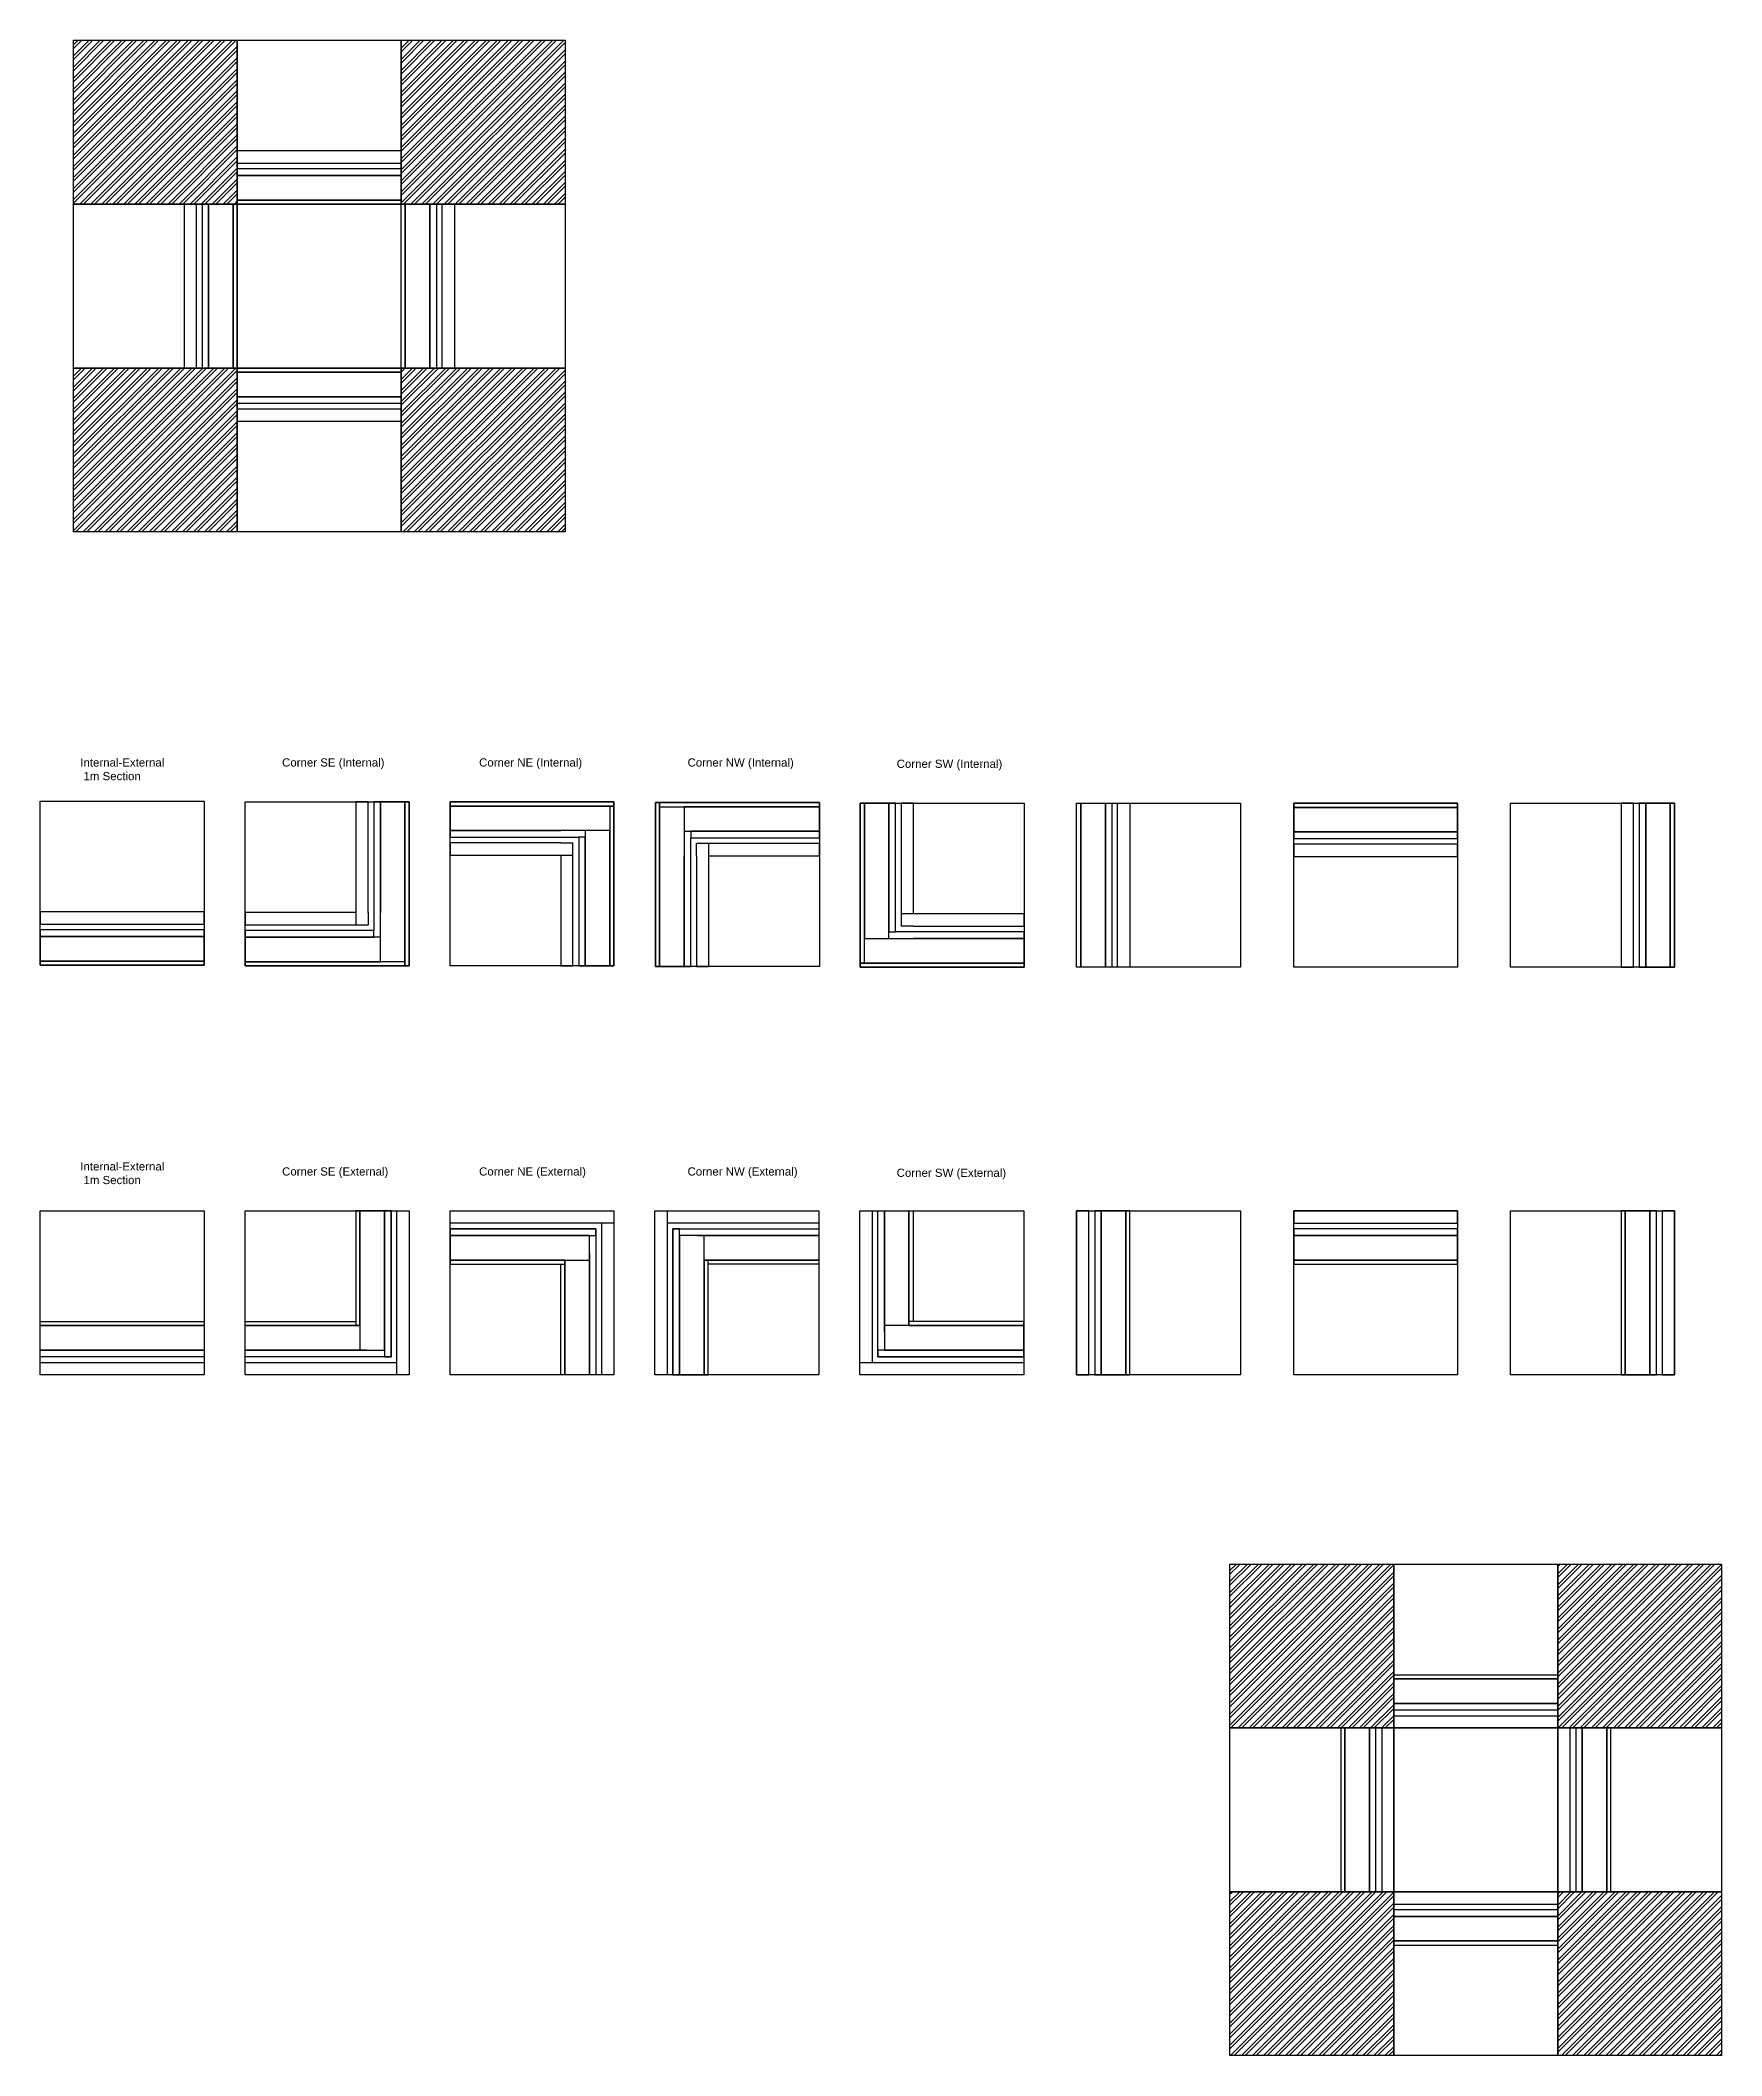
# Model space of a CAD drawing. Header units: millimetres. Extents: x -5301 to 12714, y -6651 to 5648.
# Drawn here: x -1250 to 9008, y -6651 to 5648 of the extents above; entities that cross this region are included whole.
import ezdxf

# ---------------------------------------------------------------- set-up
doc = ezdxf.new("R2010")
doc.units = ezdxf.units.MM
doc.styles.get("Standard").update_dxf_attribs({"font": 'arial.ttf'})

msp = doc.modelspace()

# ---------------------------------------------------------------- texts
at = {"char_height": 50, "attachment_point": 1}
for s, insert in [('Internal-External\\P 1m Section', (-1006, 1266)), ('Corner SE (Internal)', (225, 1266)), ('Corner NE (Internal)', (1427, 1266)), ('Corner NW (Internal)', (2699, 1266)), ('Corner SW (Internal)', (3975, 1258)), ('Internal-External\\P 1m Section', (-1006, -1199)), ('Corner SE (External)', (225, -1230)), ('Corner NE (External)', (1427, -1230)), ('Corner NW (External)', (2699, -1230)), ('Corner SW (External)', (3975, -1238))]:
    msp.add_mtext_dynamic_manual_height_columns(s, width=15695.81, gutter_width=250, heights=[0], dxfattribs=dict(at, insert=insert))

# ---------------------------------------------------------------- blocks, each defined once
blk = doc.blocks.new('Internal Corner SE')
for p, q in [((675, 325), (675, 250)), ((675, 250), (750, 250)), ((750, 325), (750, 250))]:
    blk.add_line(p, q)
for points in [[(750, 325), (750, 1000), (675, 1000), (675, 325)], [(825, 175), (825, 1000), (785, 1000), (785, 215)], [(825, 0), (975, 0), (975, 1000), (825, 1000), (825, 325)], [(675, 325), (0, 325), (0, 250), (675, 250)], [(1000, 250), (1000, 325)], [(785, 215), (0, 215), (0, 175), (785, 175), (785, 215)], [(700, 0), (775, 0)], [(810, 0), (850, 0)]]:
    blk.add_lwpolyline(points)
for points in [[(1000, 0), (1000, 1000), (975, 1000), (975, 0)], [(0, 25), (825, 25), (825, 175), (0, 175)], [(0, 0), (975, 0), (975, 25), (0, 25)]]:
    blk.add_lwpolyline(points, close=True)
blk = doc.blocks.new('Internal-External 1m')
for points in [[(-250, 329), (-1250, 329), (-1250, 254), (-250, 254)], [(-250, 254), (-250, 329)], [(-250, 219), (-1250, 219), (-1250, 179), (-250, 179), (-250, 219)], [(-550, 4), (-475, 4)], [(-440, 4), (-400, 4)]]:
    blk.add_lwpolyline(points)
for points in [[(-1250, 29), (-250, 29), (-250, 179), (-1250, 179)], [(-1250, 4), (-250, 4), (-250, 29), (-1250, 29)]]:
    blk.add_lwpolyline(points, close=True)
blk = doc.blocks.new('Corner SE External')
for p, q in [((890, -1496), (890, -2386)), ((740, -2346), (850, -2346))]:
    blk.add_line(p, q)
for points in [[(700, -1496), (675, -1496), (675, -2196), (700, -2196)], [(850, -1496), (700, -1496), (700, -2346), (850, -2346)], [(890, -1496), (850, -1496), (850, -2386), (890, -2386)], [(1000, -2496), (925, -2496), (925, -1496), (1000, -1496)]]:
    blk.add_lwpolyline(points, close=True)
for points in [[(700, -2196), (0, -2196), (0, -2171), (675, -2171)], [(740, -2346), (0, -2346), (0, -2196), (700, -2196)], [(1000, -2171), (1000, -2196)], [(1000, -2196), (1000, -2346)], [(890, -2386), (0, -2386), (0, -2346), (740, -2346)], [(1000, -2496), (0, -2496), (0, -2421), (925, -2421)], [(1000, -2346), (1000, -2386)], [(1000, -2421), (1000, -2496)]]:
    blk.add_lwpolyline(points)

# ---------------------------------------------------------------- hatches: boundary and pattern name
at = {"true_color": 0xcd2027}
h = msp.add_hatch(dxfattribs=at)
h.set_pattern_fill('ANSI32', color=242, scale=5)
h.paths.add_polyline_path([(1952, 3648), (952, 3648), (952, 2648), (1952, 2648)])
h.paths.add_polyline_path([(1952, 5648), (952, 5648), (952, 4648), (1952, 4648)])
h.paths.add_polyline_path([(-48, 5648), (-1048, 5648), (-1048, 4648), (-48, 4648)])
h.paths.add_polyline_path([(-48, 3648), (-1048, 3648), (-1048, 2648), (-48, 2648)])
h.paths.add_polyline_path([(7008, -3651), (6008, -3651), (6008, -4651), (7008, -4651)])
h.paths.add_polyline_path([(9008, -3651), (8008, -3651), (8008, -4651), (9008, -4651)])
h.paths.add_polyline_path([(9008, -5651), (8008, -5651), (8008, -6651), (9008, -6651)])
h.paths.add_polyline_path([(7008, -5651), (6008, -5651), (6008, -6651), (7008, -6651)])

# ---------------------------------------------------------------- linework, layer by layer
at = {"color": 242, "true_color": 0xcd2027}
for points in [[(-1048, 5648), (-48, 5648), (-48, 4648), (-1048, 4648)], [(-48, 5648), (952, 5648), (952, 4648), (-48, 4648)], [(952, 4648), (-48, 4648), (-48, 5648), (952, 5648)], [(-48, 5648), (952, 5648), (952, 4648), (-48, 4648)], [(-48, 5648), (952, 5648), (952, 4648), (-48, 4648)], [(-48, 5648), (952, 5648), (952, 4648), (-48, 4648)], [(952, 5648), (1952, 5648), (1952, 4648), (952, 4648)], [(-1048, 4648), (-48, 4648), (-48, 3648), (-1048, 3648)], [(-48, 3648), (-1048, 3648), (-1048, 4648), (-48, 4648)], [(-48, 3648), (-1048, 3648), (-1048, 4648), (-48, 4648)], [(952, 4648), (1952, 4648), (1952, 3648), (952, 3648)], [(1952, 3648), (952, 3648), (952, 4648), (1952, 4648)], [(952, 4648), (1952, 4648), (1952, 3648), (952, 3648)], [(952, 4648), (1952, 4648), (1952, 3648), (952, 3648)], [(952, 4648), (1952, 4648), (1952, 3648), (952, 3648)], [(-1048, 3648), (-48, 3648), (-48, 2648), (-1048, 2648)], [(-48, 2648), (-1048, 2648), (-1048, 3648), (-48, 3648)], [(-48, 3648), (952, 3648), (952, 2648), (-48, 2648)], [(952, 2648), (-48, 2648), (-48, 3648), (952, 3648)], [(-48, 3648), (952, 3648), (952, 2648), (-48, 2648)], [(952, 3648), (952, 2648), (-48, 2648), (-48, 3648)], [(952, 3648), (952, 2648), (-48, 2648), (-48, 3648)], [(952, 3648), (1952, 3648), (1952, 2648), (952, 2648)], [(1952, 2648), (952, 2648), (952, 3648), (1952, 3648)], [(-1250, 1004), (-250, 1004), (-250, 4), (-1250, 4)], [(0, 1000), (1000, 1000), (1000, 0), (0, 0)], [(1250, 1000), (2250, 1000), (2250, 0), (1250, 0)], [(2503, 996), (3503, 996), (3503, -4), (2503, -4)], [(3753, 992), (4753, 992), (4753, -8), (3753, -8)], [(5073, 992), (6073, 992), (6073, -8), (5073, -8)], [(7397, 992), (7397, -8), (6397, -8), (6397, 992)], [(8720, -8), (7720, -8), (7720, 992), (8720, 992)], [(-1250, -1496), (-250, -1496), (-250, -2496), (-1250, -2496)], [(0, -1496), (1000, -1496), (1000, -2496), (0, -2496)], [(1250, -1496), (2250, -1496), (2250, -2496), (1250, -2496)], [(2500, -1496), (3500, -1496), (3500, -2496), (2500, -2496)], [(3750, -1496), (4750, -1496), (4750, -2496), (3750, -2496)], [(5073, -1496), (6073, -1496), (6073, -2496), (5073, -2496)], [(7397, -1496), (7397, -2496), (6397, -2496), (6397, -1496)], [(8720, -2496), (7720, -2496), (7720, -1496), (8720, -1496)], [(6008, -3651), (7008, -3651), (7008, -4651), (6008, -4651)], [(6008, -3651), (7008, -3651), (7008, -4651), (6008, -4651)], [(7008, -3651), (8008, -3651), (8008, -4651), (7008, -4651)], [(7008, -3651), (8008, -3651), (8008, -4651), (7008, -4651)], [(7008, -3651), (8008, -3651), (8008, -4651), (7008, -4651)], [(8008, -3651), (9008, -3651), (9008, -4651), (8008, -4651)], [(8008, -3651), (9008, -3651), (9008, -4651), (8008, -4651)], [(7008, -5651), (6008, -5651), (6008, -4651), (7008, -4651)], [(8008, -4651), (9008, -4651), (9008, -5651), (8008, -5651)], [(8008, -4651), (9008, -4651), (9008, -5651), (8008, -5651)], [(8008, -4651), (9008, -4651), (9008, -5651), (8008, -5651)], [(6008, -5651), (7008, -5651), (7008, -6651), (6008, -6651)], [(6008, -5651), (7008, -5651), (7008, -6651), (6008, -6651)], [(8008, -5651), (8008, -6651), (7008, -6651), (7008, -5651)], [(8008, -5651), (9008, -5651), (9008, -6651), (8008, -6651)], [(8008, -5651), (9008, -5651), (9008, -6651), (8008, -6651)]]:
    msp.add_lwpolyline(points, close=True, dxfattribs=at)

# ---------------------------------------------------------------- block references
for name, p in [('Internal-External 1m', (1202, 4644)), ('Internal Corner SE', (0, 0)), ('Internal-External 1m', (0, 0)), ('Corner SE External', (0, 0)), ('Internal-External 1m', (7647, -1825)), ('Internal-External 1m', (8258, -5980))]:
    msp.add_blockref(name, p)
for name, p, rotation in [('Internal-External 1m', (-44, 4898), 89.99999999999999), ('Internal-External 1m', (-298, 3652), 180), ('Internal Corner SE', (2250, 0), 90), ('Internal Corner SE', (3503, 996), 180), ('Internal Corner SE', (3753, 992), 270), ('Internal-External 1m', (6147, 996), 180), ('Internal-External 1m', (8724, 1242), 89.99999999999999), ('Corner SE External', (-246, -2496), 90), ('Corner SE External', (3500, -3992), 180), ('Corner SE External', (6246, -1496), 270), ('Internal-External 1m', (5402, -1246), 90.00000000000001), ('Internal-External 1m', (8391, -2746), 270), ('Internal-External 1m', (6680, -5901), 270), ('Internal-External 1m', (8337, -4401), 90.00000000000001)]:
    msp.add_blockref(name, p, dxfattribs=dict(rotation=rotation))
at = {"xscale": -1}
for p, rotation in [((948, 4898), 270), ((5069, 1242), 270), ((0, -2167), 180), ((8258, -4323), 180)]:
    msp.add_blockref('Internal-External 1m', p, dxfattribs=dict(at, rotation=rotation))

msp.set_redraw_order([(e.dxf.handle, doc.entitydb.next_handle()) for e in msp.query("TEXT MTEXT ATTDEF DIMENSION ARC_DIMENSION")])  # texts and dimensions are drawn at this point

doc.saveas('drawing.dxf')
